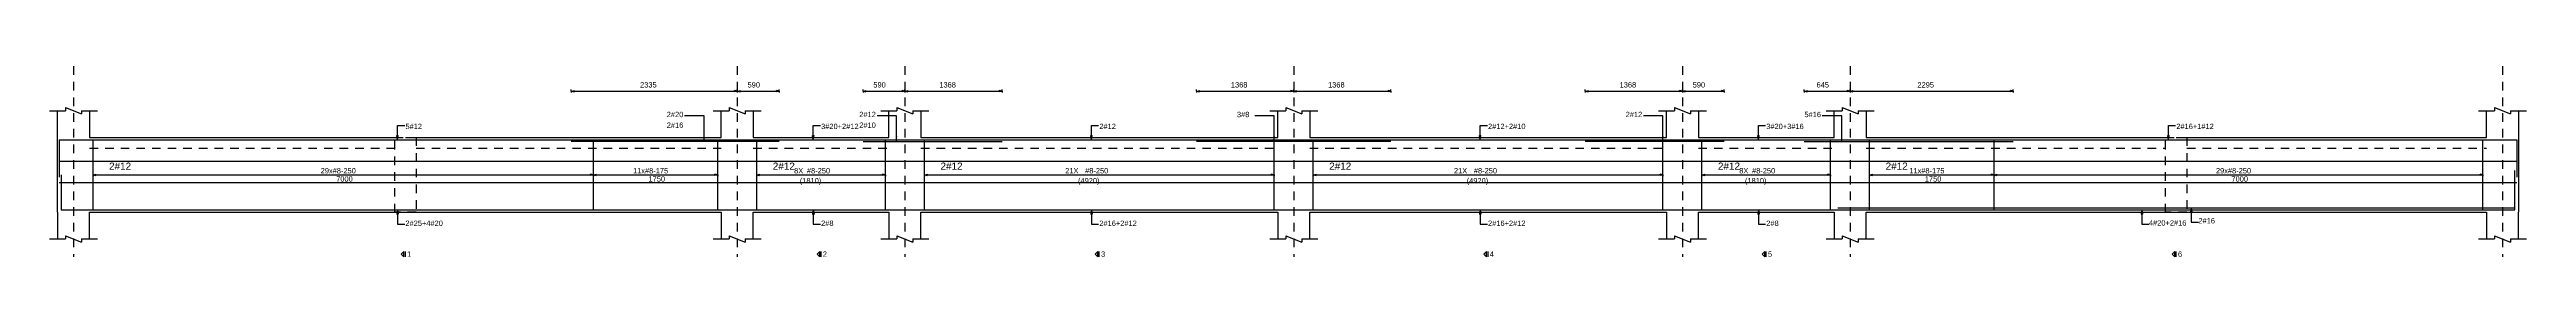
# Model space of a CAD drawing. Extents: x 0 to 98, y 3 to 248.
# Drawn here: x 0.66 to 35.52, y 158.57 to 161.24 of the extents above; entities that cross this region are included whole.
import ezdxf

# ---------------------------------------------------------------- set-up
doc = ezdxf.new("R2010")
doc.units = 0
doc.linetypes.add('ACAD_ISO02W100', pattern=[15, 12, -3])
for name, color, linetype in [('Axisline', 1, 'CONTINUOUS'), ('Beam_bottombarlabeling', 2, 'CONTINUOUS'), ('Beam_topbarsLabeling', 2, 'CONTINUOUS'), ('dim_all', 7, 'CONTINUOUS'), ('Extra_Topsteel_Labeling', 2, 'CONTINUOUS'), ('Extrabars', 7, 'CONTINUOUS'), ('Longsection', 2, 'CONTINUOUS'), ('main_botbars', 4, 'CONTINUOUS'), ('SecondaryBeam', 2, 'CONTINUOUS'), ('SectionLine', 4, 'CONTINUOUS'), ('Sidefacebar', 140, 'CONTINUOUS'), ('Slabline', 253, 'CONTINUOUS'), ('Stirrup_bar', 1, 'CONTINUOUS'), ('Stirrup_Dia_Spacing', 2, 'CONTINUOUS'), ('Stirrup_Length', 7, 'CONTINUOUS'), ('Stirrup_Numbers', 2, 'CONTINUOUS')]:
    doc.layers.add(name, color=color, linetype=linetype)
doc.styles.add('STRUDS_Arial', font='ARIAL.TTF', dxfattribs={"height": 0.04})

msp = doc.modelspace()

# ---------------------------------------------------------------- linework, layer by layer
at = {"layer": 'Axisline', "linetype": 'ACAD_ISO02W100', "ltscale": 0.01}
for p, q in [((1, 161.243), (1, 158.568)), ((10.34, 161.243), (10.34, 158.568)), ((12.7, 161.243), (12.7, 158.568)), ((18.17, 161.243), (18.17, 158.568)), ((23.64, 161.243), (23.64, 158.568)), ((26, 161.243), (26, 158.568)), ((35.18, 161.243), (35.18, 158.568))]:
    msp.add_line(p, q, dxfattribs=at)
at = {"layer": 'Beam_bottombarlabeling'}
for p, q in [((5.56, 159.226), (5.55, 159.166)), ((5.55, 159.166), (5.57, 159.166)), ((5.56, 159.226), (5.56, 159.026)), ((5.56, 159.226), (5.57, 159.166)), ((5.56, 159.026), (5.66, 159.026)), ((11.41, 159.226), (11.4, 159.166)), ((11.4, 159.166), (11.42, 159.166)), ((11.41, 159.226), (11.41, 159.026)), ((11.41, 159.226), (11.42, 159.166)), ((11.41, 159.026), (11.51, 159.026)), ((15.325, 159.226), (15.315, 159.166)), ((15.315, 159.166), (15.335, 159.166)), ((15.325, 159.226), (15.325, 159.026)), ((15.325, 159.226), (15.335, 159.166)), ((15.325, 159.026), (15.425, 159.026)), ((20.795, 159.226), (20.785, 159.166)), ((20.785, 159.166), (20.805, 159.166)), ((20.795, 159.226), (20.795, 159.026)), ((20.795, 159.226), (20.805, 159.166)), ((20.795, 159.026), (20.895, 159.026)), ((24.71, 159.226), (24.7, 159.166)), ((24.7, 159.166), (24.72, 159.166)), ((24.71, 159.226), (24.71, 159.026)), ((24.71, 159.226), (24.72, 159.166)), ((24.71, 159.026), (24.81, 159.026)), ((30.105, 159.226), (30.095, 159.166)), ((30.095, 159.166), (30.115, 159.166)), ((30.105, 159.226), (30.105, 159.026)), ((30.105, 159.226), (30.115, 159.166)), ((30.105, 159.026), (30.205, 159.026)), ((30.8005, 159.256), (30.7905, 159.196)), ((30.7905, 159.196), (30.8105, 159.196)), ((30.8005, 159.256), (30.8005, 159.056)), ((30.8005, 159.256), (30.8105, 159.196)), ((30.8005, 159.056), (30.9005, 159.056))]:
    msp.add_line(p, q, dxfattribs=at)
for points in [[(5.56, 159.226), (5.55, 159.166), (5.56, 159.226), (5.57, 159.166)], [(11.41, 159.226), (11.4, 159.166), (11.41, 159.226), (11.42, 159.166)], [(15.325, 159.226), (15.315, 159.166), (15.325, 159.226), (15.335, 159.166)], [(20.795, 159.226), (20.785, 159.166), (20.795, 159.226), (20.805, 159.166)], [(24.71, 159.226), (24.7, 159.166), (24.71, 159.226), (24.72, 159.166)], [(30.105, 159.226), (30.095, 159.166), (30.105, 159.226), (30.115, 159.166)], [(30.8005, 159.256), (30.7905, 159.196), (30.8005, 159.256), (30.8105, 159.196)]]:
    msp.add_solid(points, dxfattribs=at)
at = {"layer": 'Beam_topbarsLabeling'}
for p, q in [((5.56, 160.21), (5.56, 160.41)), ((5.56, 160.41), (5.66, 160.41)), ((11.41, 160.21), (11.41, 160.41)), ((11.41, 160.41), (11.51, 160.41)), ((15.325, 160.21), (15.325, 160.41)), ((15.325, 160.41), (15.425, 160.41)), ((20.795, 160.21), (20.795, 160.41)), ((20.795, 160.41), (20.895, 160.41)), ((24.71, 160.21), (24.71, 160.41)), ((24.71, 160.41), (24.81, 160.41)), ((30.48, 160.21), (30.48, 160.41)), ((30.48, 160.41), (30.58, 160.41)), ((5.56, 160.21), (5.55, 160.27)), ((5.55, 160.27), (5.57, 160.27)), ((5.56, 160.21), (5.57, 160.27)), ((5.56, 160.27), (5.565, 160.27)), ((11.41, 160.21), (11.4, 160.27)), ((11.4, 160.27), (11.42, 160.27)), ((11.41, 160.21), (11.42, 160.27)), ((11.41, 160.27), (11.415, 160.27)), ((15.325, 160.21), (15.315, 160.27)), ((15.315, 160.27), (15.335, 160.27)), ((15.325, 160.21), (15.335, 160.27)), ((15.325, 160.27), (15.33, 160.27)), ((20.795, 160.21), (20.785, 160.27)), ((20.785, 160.27), (20.805, 160.27)), ((20.795, 160.21), (20.805, 160.27)), ((20.795, 160.27), (20.8, 160.27)), ((24.71, 160.21), (24.7, 160.27)), ((24.7, 160.27), (24.72, 160.27)), ((24.71, 160.21), (24.72, 160.27)), ((24.71, 160.27), (24.715, 160.27)), ((30.48, 160.21), (30.47, 160.27)), ((30.47, 160.27), (30.49, 160.27)), ((30.48, 160.21), (30.49, 160.27)), ((30.48, 160.27), (30.485, 160.27))]:
    msp.add_line(p, q, dxfattribs=at)
for points in [[(5.56, 160.21), (5.55, 160.27), (5.56, 160.21), (5.57, 160.27)], [(11.41, 160.21), (11.4, 160.27), (11.41, 160.21), (11.42, 160.27)], [(15.325, 160.21), (15.315, 160.27), (15.325, 160.21), (15.335, 160.27)], [(20.795, 160.21), (20.785, 160.27), (20.795, 160.21), (20.805, 160.27)], [(24.71, 160.21), (24.7, 160.27), (24.71, 160.21), (24.72, 160.27)], [(30.48, 160.21), (30.47, 160.27), (30.48, 160.21), (30.49, 160.27)]]:
    msp.add_solid(points, dxfattribs=at)
at = {"layer": 'dim_all'}
for p, q in [((8.005, 160.893), (8.005, 160.913)), ((8.005, 160.893), (8.005, 160.913)), ((8.005, 160.893), (8.005, 160.905)), ((8.005, 160.893), (8.005, 160.905)), ((8.005, 160.893), (8.005, 160.905)), ((8.005, 160.893), (8.005, 160.905)), ((8.005, 160.893), (8.045, 160.903)), ((8.005, 160.893), (8.045, 160.903)), ((8.005, 160.893), (8.005, 160.873)), ((8.005, 160.893), (8.045, 160.883)), ((8.005, 160.893), (8.005, 160.88)), ((8.005, 160.893), (8.005, 160.88)), ((8.005, 160.893), (10.93, 160.893)), ((8.005, 160.893), (8.005, 160.873)), ((8.005, 160.893), (8.045, 160.883)), ((8.005, 160.893), (8.005, 160.88)), ((8.005, 160.893), (8.005, 160.88)), ((8.005, 160.893), (10.93, 160.893)), ((8.045, 160.883), (8.045, 160.903)), ((8.045, 160.883), (8.045, 160.903)), ((10.34, 160.893), (10.3, 160.903)), ((10.3, 160.883), (10.3, 160.903)), ((10.34, 160.893), (10.3, 160.903)), ((10.3, 160.883), (10.3, 160.903)), ((10.34, 160.893), (10.3, 160.903)), ((10.3, 160.883), (10.3, 160.903)), ((10.34, 160.893), (10.3, 160.903)), ((10.3, 160.883), (10.3, 160.903)), ((10.34, 160.893), (10.3, 160.883)), ((10.34, 160.893), (10.3, 160.883)), ((10.34, 160.893), (10.3, 160.883)), ((10.34, 160.893), (10.3, 160.883)), ((10.34, 160.893), (10.34, 160.913)), ((10.34, 160.893), (10.34, 160.913)), ((10.34, 160.893), (10.34, 160.913)), ((10.34, 160.893), (10.34, 160.913)), ((10.34, 160.893), (10.34, 160.913)), ((10.34, 160.893), (10.34, 160.913)), ((10.34, 160.893), (10.34, 160.913)), ((10.34, 160.893), (10.34, 160.913)), ((10.34, 160.893), (10.34, 160.905)), ((10.34, 160.893), (10.34, 160.905)), ((10.34, 160.893), (10.34, 160.905)), ((10.34, 160.893), (10.34, 160.905)), ((10.34, 160.893), (10.34, 160.905)), ((10.34, 160.893), (10.34, 160.905)), ((10.34, 160.893), (10.34, 160.905)), ((10.34, 160.893), (10.34, 160.905)), ((10.34, 160.893), (10.38, 160.903)), ((10.34, 160.893), (10.38, 160.903)), ((10.34, 160.893), (10.38, 160.903)), ((10.34, 160.893), (10.38, 160.903)), ((10.34, 160.893), (10.34, 160.873)), ((10.34, 160.893), (10.38, 160.883)), ((10.34, 160.893), (10.34, 160.873)), ((10.34, 160.893), (10.34, 160.88)), ((10.34, 160.893), (10.34, 160.88)), ((10.34, 160.893), (10.34, 160.88)), ((10.34, 160.893), (10.34, 160.88)), ((10.34, 160.893), (10.34, 160.893)), ((10.34, 160.893), (10.34, 160.873)), ((10.34, 160.893), (10.38, 160.883)), ((10.34, 160.893), (10.34, 160.873)), ((10.34, 160.893), (10.34, 160.873)), ((10.34, 160.893), (10.38, 160.883)), ((10.34, 160.893), (10.34, 160.873)), ((10.34, 160.893), (10.34, 160.88)), ((10.34, 160.893), (10.34, 160.88)), ((10.34, 160.893), (10.34, 160.88)), ((10.34, 160.893), (10.34, 160.88)), ((10.34, 160.893), (10.34, 160.893)), ((10.34, 160.893), (10.34, 160.873)), ((10.34, 160.893), (10.38, 160.883)), ((10.34, 160.893), (10.34, 160.873)), ((10.38, 160.883), (10.38, 160.903)), ((10.38, 160.883), (10.38, 160.903)), ((10.38, 160.883), (10.38, 160.903)), ((10.38, 160.883), (10.38, 160.903)), ((10.93, 160.893), (10.89, 160.903)), ((10.89, 160.883), (10.89, 160.903)), ((10.93, 160.893), (10.89, 160.903)), ((10.89, 160.883), (10.89, 160.903)), ((10.93, 160.893), (10.89, 160.883)), ((10.93, 160.893), (10.89, 160.883)), ((10.93, 160.893), (10.93, 160.913)), ((10.93, 160.893), (10.93, 160.913)), ((10.93, 160.893), (10.93, 160.905)), ((10.93, 160.893), (10.93, 160.905)), ((10.93, 160.893), (10.93, 160.905)), ((10.93, 160.893), (10.93, 160.905)), ((10.93, 160.893), (10.93, 160.873)), ((10.93, 160.893), (10.93, 160.88)), ((10.93, 160.893), (10.93, 160.88)), ((10.93, 160.893), (10.93, 160.873)), ((10.93, 160.893), (10.93, 160.88)), ((10.93, 160.893), (10.93, 160.88)), ((12.11, 160.893), (12.11, 160.913)), ((12.11, 160.893), (12.11, 160.913)), ((12.11, 160.893), (12.11, 160.905)), ((12.11, 160.893), (12.11, 160.905)), ((12.11, 160.893), (12.11, 160.905)), ((12.11, 160.893), (12.11, 160.905)), ((12.11, 160.893), (12.15, 160.903)), ((12.11, 160.893), (12.15, 160.903)), ((12.11, 160.893), (12.11, 160.873)), ((12.11, 160.893), (12.15, 160.883)), ((12.11, 160.893), (12.11, 160.88)), ((12.11, 160.893), (12.11, 160.88)), ((12.11, 160.893), (14.0675, 160.893)), ((12.11, 160.893), (12.11, 160.873)), ((12.11, 160.893), (12.15, 160.883)), ((12.11, 160.893), (12.11, 160.88)), ((12.11, 160.893), (12.11, 160.88)), ((12.11, 160.893), (14.0675, 160.893)), ((12.15, 160.883), (12.15, 160.903)), ((12.15, 160.883), (12.15, 160.903)), ((12.7, 160.893), (12.66, 160.903)), ((12.66, 160.883), (12.66, 160.903)), ((12.7, 160.893), (12.66, 160.903)), ((12.66, 160.883), (12.66, 160.903)), ((12.7, 160.893), (12.66, 160.903)), ((12.66, 160.883), (12.66, 160.903)), ((12.7, 160.893), (12.66, 160.903)), ((12.66, 160.883), (12.66, 160.903)), ((12.7, 160.893), (12.66, 160.883)), ((12.7, 160.893), (12.66, 160.883)), ((12.7, 160.893), (12.66, 160.883)), ((12.7, 160.893), (12.66, 160.883)), ((12.7, 160.893), (12.7, 160.913)), ((12.7, 160.893), (12.7, 160.913)), ((12.7, 160.893), (12.7, 160.913)), ((12.7, 160.893), (12.7, 160.913)), ((12.7, 160.893), (12.7, 160.913)), ((12.7, 160.893), (12.7, 160.913)), ((12.7, 160.893), (12.7, 160.913)), ((12.7, 160.893), (12.7, 160.913)), ((12.7, 160.893), (12.7, 160.905)), ((12.7, 160.893), (12.7, 160.905)), ((12.7, 160.893), (12.7, 160.905)), ((12.7, 160.893), (12.7, 160.905)), ((12.7, 160.893), (12.7, 160.905)), ((12.7, 160.893), (12.7, 160.905)), ((12.7, 160.893), (12.7, 160.905)), ((12.7, 160.893), (12.7, 160.905)), ((12.7, 160.893), (12.74, 160.903)), ((12.7, 160.893), (12.74, 160.903)), ((12.7, 160.893), (12.74, 160.903)), ((12.7, 160.893), (12.74, 160.903)), ((12.7, 160.893), (12.7, 160.873)), ((12.7, 160.893), (12.74, 160.883)), ((12.7, 160.893), (12.7, 160.873)), ((12.7, 160.893), (12.7, 160.88)), ((12.7, 160.893), (12.7, 160.88)), ((12.7, 160.893), (12.7, 160.88)), ((12.7, 160.893), (12.7, 160.88)), ((12.7, 160.893), (12.7, 160.893)), ((12.7, 160.893), (12.7, 160.873)), ((12.7, 160.893), (12.74, 160.883)), ((12.7, 160.893), (12.7, 160.873)), ((12.7, 160.893), (12.7, 160.873)), ((12.7, 160.893), (12.74, 160.883)), ((12.7, 160.893), (12.7, 160.873)), ((12.7, 160.893), (12.7, 160.88)), ((12.7, 160.893), (12.7, 160.88)), ((12.7, 160.893), (12.7, 160.88)), ((12.7, 160.893), (12.7, 160.88)), ((12.7, 160.893), (12.7, 160.893)), ((12.7, 160.893), (12.7, 160.873)), ((12.7, 160.893), (12.74, 160.883)), ((12.7, 160.893), (12.7, 160.873)), ((12.74, 160.883), (12.74, 160.903)), ((12.74, 160.883), (12.74, 160.903)), ((12.74, 160.883), (12.74, 160.903)), ((12.74, 160.883), (12.74, 160.903)), ((14.0675, 160.893), (14.0275, 160.903)), ((14.0275, 160.883), (14.0275, 160.903)), ((14.0675, 160.893), (14.0275, 160.903)), ((14.0275, 160.883), (14.0275, 160.903)), ((14.0675, 160.893), (14.0275, 160.883)), ((14.0675, 160.893), (14.0275, 160.883)), ((14.0675, 160.893), (14.0675, 160.913)), ((14.0675, 160.893), (14.0675, 160.913)), ((14.0675, 160.893), (14.0675, 160.905)), ((14.0675, 160.893), (14.0675, 160.905)), ((14.0675, 160.893), (14.0675, 160.905)), ((14.0675, 160.893), (14.0675, 160.905)), ((14.0675, 160.893), (14.0675, 160.873)), ((14.0675, 160.893), (14.0675, 160.88)), ((14.0675, 160.893), (14.0675, 160.88)), ((14.0675, 160.893), (14.0675, 160.873)), ((14.0675, 160.893), (14.0675, 160.88)), ((14.0675, 160.893), (14.0675, 160.88)), ((16.8025, 160.893), (16.8025, 160.913)), ((16.8025, 160.893), (16.8025, 160.905)), ((16.8025, 160.893), (16.8025, 160.905)), ((16.8025, 160.893), (16.8425, 160.903)), ((16.8025, 160.893), (16.8025, 160.873)), ((16.8025, 160.893), (16.8425, 160.883)), ((16.8025, 160.893), (16.8025, 160.88)), ((16.8025, 160.893), (16.8025, 160.88)), ((16.8025, 160.893), (19.5375, 160.893)), ((16.8425, 160.883), (16.8425, 160.903)), ((18.17, 160.893), (18.13, 160.903)), ((18.13, 160.883), (18.13, 160.903)), ((18.17, 160.893), (18.13, 160.903)), ((18.13, 160.883), (18.13, 160.903)), ((18.17, 160.893), (18.13, 160.883)), ((18.17, 160.893), (18.13, 160.883)), ((18.17, 160.893), (18.17, 160.913)), ((18.17, 160.893), (18.17, 160.913)), ((18.17, 160.893), (18.17, 160.913)), ((18.17, 160.893), (18.17, 160.913)), ((18.17, 160.893), (18.17, 160.905)), ((18.17, 160.893), (18.17, 160.905)), ((18.17, 160.893), (18.17, 160.905)), ((18.17, 160.893), (18.17, 160.905)), ((18.17, 160.893), (18.21, 160.903)), ((18.17, 160.893), (18.21, 160.903)), ((18.17, 160.893), (18.17, 160.873)), ((18.17, 160.893), (18.21, 160.883)), ((18.17, 160.893), (18.17, 160.873)), ((18.17, 160.893), (18.17, 160.88)), ((18.17, 160.893), (18.17, 160.88)), ((18.17, 160.893), (18.17, 160.88)), ((18.17, 160.893), (18.17, 160.88)), ((18.17, 160.893), (18.17, 160.893)), ((18.17, 160.893), (18.17, 160.873)), ((18.17, 160.893), (18.21, 160.883)), ((18.17, 160.893), (18.17, 160.873)), ((18.21, 160.883), (18.21, 160.903)), ((18.21, 160.883), (18.21, 160.903)), ((19.5375, 160.893), (19.4975, 160.903)), ((19.4975, 160.883), (19.4975, 160.903)), ((19.5375, 160.893), (19.4975, 160.883)), ((19.5375, 160.893), (19.5375, 160.913)), ((19.5375, 160.893), (19.5375, 160.905)), ((19.5375, 160.893), (19.5375, 160.905)), ((19.5375, 160.893), (19.5375, 160.873)), ((19.5375, 160.893), (19.5375, 160.88)), ((19.5375, 160.893), (19.5375, 160.88)), ((22.2725, 160.893), (22.2725, 160.913)), ((22.2725, 160.893), (22.2725, 160.905)), ((22.2725, 160.893), (22.2725, 160.905)), ((22.2725, 160.893), (22.3125, 160.903)), ((22.2725, 160.893), (22.2725, 160.873)), ((22.2725, 160.893), (22.3125, 160.883)), ((22.2725, 160.893), (22.2725, 160.88)), ((22.2725, 160.893), (22.2725, 160.88)), ((22.2725, 160.893), (24.23, 160.893)), ((22.3125, 160.883), (22.3125, 160.903)), ((23.64, 160.893), (23.6, 160.903)), ((23.6, 160.883), (23.6, 160.903)), ((23.64, 160.893), (23.6, 160.903)), ((23.6, 160.883), (23.6, 160.903)), ((23.64, 160.893), (23.6, 160.883)), ((23.64, 160.893), (23.6, 160.883)), ((23.64, 160.893), (23.64, 160.913)), ((23.64, 160.893), (23.64, 160.913)), ((23.64, 160.893), (23.64, 160.913)), ((23.64, 160.893), (23.64, 160.913)), ((23.64, 160.893), (23.64, 160.905)), ((23.64, 160.893), (23.64, 160.905)), ((23.64, 160.893), (23.64, 160.905)), ((23.64, 160.893), (23.64, 160.905)), ((23.64, 160.893), (23.68, 160.903)), ((23.64, 160.893), (23.68, 160.903)), ((23.64, 160.893), (23.64, 160.873)), ((23.64, 160.893), (23.68, 160.883)), ((23.64, 160.893), (23.64, 160.873)), ((23.64, 160.893), (23.64, 160.88)), ((23.64, 160.893), (23.64, 160.88)), ((23.64, 160.893), (23.64, 160.88)), ((23.64, 160.893), (23.64, 160.88)), ((23.64, 160.893), (23.64, 160.893)), ((23.64, 160.893), (23.64, 160.873)), ((23.64, 160.893), (23.68, 160.883)), ((23.64, 160.893), (23.64, 160.873)), ((23.68, 160.883), (23.68, 160.903)), ((23.68, 160.883), (23.68, 160.903)), ((24.23, 160.893), (24.19, 160.903)), ((24.19, 160.883), (24.19, 160.903)), ((24.23, 160.893), (24.19, 160.883)), ((24.23, 160.893), (24.23, 160.913)), ((24.23, 160.893), (24.23, 160.905)), ((24.23, 160.893), (24.23, 160.905)), ((24.23, 160.893), (24.23, 160.873)), ((24.23, 160.893), (24.23, 160.88)), ((24.23, 160.893), (24.23, 160.88)), ((25.3553, 160.893), (25.3553, 160.913)), ((25.3553, 160.893), (25.3553, 160.905)), ((25.3553, 160.893), (25.3553, 160.905)), ((25.3553, 160.893), (25.3953, 160.903)), ((25.3553, 160.893), (25.3553, 160.873)), ((25.3553, 160.893), (25.3953, 160.883)), ((25.3553, 160.893), (25.3553, 160.88)), ((25.3553, 160.893), (25.3553, 160.88)), ((25.3553, 160.893), (28.295, 160.893)), ((25.3953, 160.883), (25.3953, 160.903)), ((26, 160.893), (25.96, 160.903)), ((25.96, 160.883), (25.96, 160.903)), ((26, 160.893), (25.96, 160.903)), ((25.96, 160.883), (25.96, 160.903)), ((26, 160.893), (25.96, 160.883)), ((26, 160.893), (25.96, 160.883)), ((26, 160.893), (26, 160.913)), ((26, 160.893), (26, 160.913)), ((26, 160.893), (26, 160.913)), ((26, 160.893), (26, 160.913)), ((26, 160.893), (26, 160.905)), ((26, 160.893), (26, 160.905)), ((26, 160.893), (26, 160.905)), ((26, 160.893), (26, 160.905)), ((26, 160.893), (26.04, 160.903)), ((26, 160.893), (26.04, 160.903)), ((26, 160.893), (26, 160.873)), ((26, 160.893), (26.04, 160.883)), ((26, 160.893), (26, 160.873)), ((26, 160.893), (26, 160.88)), ((26, 160.893), (26, 160.88)), ((26, 160.893), (26, 160.88)), ((26, 160.893), (26, 160.88)), ((26, 160.893), (26, 160.893)), ((26, 160.893), (26, 160.873)), ((26, 160.893), (26.04, 160.883)), ((26, 160.893), (26, 160.873)), ((26.04, 160.883), (26.04, 160.903)), ((26.04, 160.883), (26.04, 160.903)), ((28.295, 160.893), (28.255, 160.903)), ((28.255, 160.883), (28.255, 160.903)), ((28.295, 160.893), (28.255, 160.883)), ((28.295, 160.893), (28.295, 160.913)), ((28.295, 160.893), (28.295, 160.905)), ((28.295, 160.893), (28.295, 160.905)), ((28.295, 160.893), (28.295, 160.873)), ((28.295, 160.893), (28.295, 160.88)), ((28.295, 160.893), (28.295, 160.88))]:
    msp.add_line(p, q, dxfattribs=at)
for points in [[(8.005, 160.893), (8.045, 160.903), (8.005, 160.893), (8.045, 160.883)], [(8.005, 160.893), (8.045, 160.903), (8.005, 160.893), (8.045, 160.883)], [(10.34, 160.893), (10.3, 160.903), (10.34, 160.893), (10.3, 160.883)], [(10.34, 160.893), (10.3, 160.903), (10.34, 160.893), (10.3, 160.883)], [(10.34, 160.893), (10.3, 160.903), (10.34, 160.893), (10.3, 160.883)], [(10.34, 160.893), (10.3, 160.903), (10.34, 160.893), (10.3, 160.883)], [(10.34, 160.893), (10.38, 160.903), (10.34, 160.893), (10.38, 160.883)], [(10.34, 160.893), (10.38, 160.903), (10.34, 160.893), (10.38, 160.883)], [(10.34, 160.893), (10.38, 160.903), (10.34, 160.893), (10.38, 160.883)], [(10.34, 160.893), (10.38, 160.903), (10.34, 160.893), (10.38, 160.883)], [(10.93, 160.893), (10.89, 160.903), (10.93, 160.893), (10.89, 160.883)], [(10.93, 160.893), (10.89, 160.903), (10.93, 160.893), (10.89, 160.883)], [(12.11, 160.893), (12.15, 160.903), (12.11, 160.893), (12.15, 160.883)], [(12.11, 160.893), (12.15, 160.903), (12.11, 160.893), (12.15, 160.883)], [(12.7, 160.893), (12.66, 160.903), (12.7, 160.893), (12.66, 160.883)], [(12.7, 160.893), (12.66, 160.903), (12.7, 160.893), (12.66, 160.883)], [(12.7, 160.893), (12.66, 160.903), (12.7, 160.893), (12.66, 160.883)], [(12.7, 160.893), (12.66, 160.903), (12.7, 160.893), (12.66, 160.883)], [(12.7, 160.893), (12.74, 160.903), (12.7, 160.893), (12.74, 160.883)], [(12.7, 160.893), (12.74, 160.903), (12.7, 160.893), (12.74, 160.883)], [(12.7, 160.893), (12.74, 160.903), (12.7, 160.893), (12.74, 160.883)], [(12.7, 160.893), (12.74, 160.903), (12.7, 160.893), (12.74, 160.883)], [(14.0675, 160.893), (14.0275, 160.903), (14.0675, 160.893), (14.0275, 160.883)], [(14.0675, 160.893), (14.0275, 160.903), (14.0675, 160.893), (14.0275, 160.883)], [(16.8025, 160.893), (16.8425, 160.903), (16.8025, 160.893), (16.8425, 160.883)], [(18.17, 160.893), (18.13, 160.903), (18.17, 160.893), (18.13, 160.883)], [(18.17, 160.893), (18.13, 160.903), (18.17, 160.893), (18.13, 160.883)], [(18.17, 160.893), (18.21, 160.903), (18.17, 160.893), (18.21, 160.883)], [(18.17, 160.893), (18.21, 160.903), (18.17, 160.893), (18.21, 160.883)], [(19.5375, 160.893), (19.4975, 160.903), (19.5375, 160.893), (19.4975, 160.883)], [(22.2725, 160.893), (22.3125, 160.903), (22.2725, 160.893), (22.3125, 160.883)], [(23.64, 160.893), (23.6, 160.903), (23.64, 160.893), (23.6, 160.883)], [(23.64, 160.893), (23.6, 160.903), (23.64, 160.893), (23.6, 160.883)], [(23.64, 160.893), (23.68, 160.903), (23.64, 160.893), (23.68, 160.883)], [(23.64, 160.893), (23.68, 160.903), (23.64, 160.893), (23.68, 160.883)], [(24.23, 160.893), (24.19, 160.903), (24.23, 160.893), (24.19, 160.883)], [(25.3553, 160.893), (25.3953, 160.903), (25.3553, 160.893), (25.3953, 160.883)], [(26, 160.893), (25.96, 160.903), (26, 160.893), (25.96, 160.883)], [(26, 160.893), (25.96, 160.903), (26, 160.893), (25.96, 160.883)], [(26, 160.893), (26.04, 160.903), (26, 160.893), (26.04, 160.883)], [(26, 160.893), (26.04, 160.903), (26, 160.893), (26.04, 160.883)], [(28.295, 160.893), (28.255, 160.903), (28.295, 160.893), (28.255, 160.883)]]:
    msp.add_solid(points, dxfattribs=at)
at = {"layer": 'Extra_Topsteel_Labeling'}
for p, q in [((9.873, 160.547), (9.598, 160.547)), ((9.873, 160.197), (9.873, 160.547)), ((12.582, 160.547), (12.307, 160.547)), ((12.582, 160.197), (12.582, 160.547)), ((17.8965, 160.547), (17.6215, 160.547)), ((17.8965, 160.197), (17.8965, 160.547)), ((23.3665, 160.547), (23.0915, 160.547)), ((23.3665, 160.197), (23.3665, 160.547)), ((25.882, 160.547), (25.607, 160.547)), ((25.882, 160.197), (25.882, 160.547))]:
    msp.add_line(p, q, dxfattribs=at)
for points in [[(9.873, 160.197), (9.863, 160.257), (9.873, 160.197), (9.883, 160.257)], [(12.582, 160.197), (12.572, 160.257), (12.582, 160.197), (12.592, 160.257)], [(17.8965, 160.197), (17.8865, 160.257), (17.8965, 160.197), (17.9065, 160.257)], [(23.3665, 160.197), (23.3565, 160.257), (23.3665, 160.197), (23.3765, 160.257)], [(25.882, 160.197), (25.872, 160.257), (25.882, 160.197), (25.892, 160.257)]]:
    msp.add_solid(points, dxfattribs=at)
at = {"layer": 'Extrabars'}
for p, q in [((10.93, 160.187), (8.005, 160.187)), ((10.93, 160.187), (8.005, 160.187)), ((14.0675, 160.183), (12.11, 160.183)), ((14.0675, 160.183), (12.11, 160.183)), ((19.5375, 160.187), (16.8025, 160.187)), ((24.23, 160.187), (22.2725, 160.187)), ((28.295, 160.183), (25.3553, 160.183))]:
    msp.add_line(p, q, dxfattribs=at)
at = {"layer": 'Longsection'}
for p, q in [((0.6625, 160.618), (0.775, 160.618)), ((0.6625, 160.618), (0.8875, 160.618)), ((0.775, 160.243), (0.775, 160.618)), ((0.8875, 160.663), (0.8875, 160.618)), ((0.8875, 160.663), (1.1125, 160.573)), ((1.1125, 160.618), (1.1125, 160.573)), ((1.1125, 160.618), (1.3375, 160.618)), ((1.225, 160.618), (1.225, 160.243)), ((10.0025, 160.618), (10.115, 160.618)), ((10.0025, 160.618), (10.2275, 160.618)), ((10.115, 160.243), (10.115, 160.618)), ((10.2275, 160.663), (10.2275, 160.618)), ((10.2275, 160.663), (10.4525, 160.573)), ((10.4525, 160.618), (10.4525, 160.573)), ((10.4525, 160.618), (10.6775, 160.618)), ((10.565, 160.618), (10.565, 160.243)), ((12.3625, 160.618), (12.475, 160.618)), ((12.3625, 160.618), (12.5875, 160.618)), ((12.475, 160.243), (12.475, 160.618)), ((12.5875, 160.663), (12.5875, 160.618)), ((12.5875, 160.663), (12.8125, 160.573)), ((12.8125, 160.618), (12.8125, 160.573)), ((12.8125, 160.618), (13.0375, 160.618)), ((12.925, 160.618), (12.925, 160.243)), ((17.8325, 160.618), (17.945, 160.618)), ((17.8325, 160.618), (18.0575, 160.618)), ((17.945, 160.243), (17.945, 160.618)), ((18.0575, 160.663), (18.0575, 160.618)), ((18.0575, 160.663), (18.2825, 160.573)), ((18.2825, 160.618), (18.2825, 160.573)), ((18.2825, 160.618), (18.5075, 160.618)), ((18.395, 160.618), (18.395, 160.243)), ((23.3025, 160.618), (23.415, 160.618)), ((23.3025, 160.618), (23.5275, 160.618)), ((23.415, 160.243), (23.415, 160.618)), ((23.5275, 160.663), (23.5275, 160.618)), ((23.5275, 160.663), (23.7525, 160.573)), ((23.7525, 160.618), (23.7525, 160.573)), ((23.7525, 160.618), (23.9775, 160.618)), ((23.865, 160.618), (23.865, 160.243)), ((25.6625, 160.618), (25.775, 160.618)), ((25.6625, 160.618), (25.8875, 160.618)), ((25.775, 160.243), (25.775, 160.618)), ((25.8875, 160.663), (25.8875, 160.618)), ((25.8875, 160.663), (26.1125, 160.573)), ((26.1125, 160.618), (26.1125, 160.573)), ((26.1125, 160.618), (26.3375, 160.618)), ((26.225, 160.618), (26.225, 160.243)), ((34.8425, 160.618), (34.955, 160.618)), ((34.8425, 160.618), (35.0675, 160.618)), ((34.955, 160.243), (34.955, 160.618)), ((35.0675, 160.663), (35.0675, 160.618)), ((35.0675, 160.663), (35.2925, 160.573)), ((35.2925, 160.618), (35.2925, 160.573)), ((35.2925, 160.618), (35.5175, 160.618)), ((35.405, 160.618), (35.405, 160.243)), ((0.775, 159.193), (0.775, 160.243)), ((1, 160.243), (1, 160.243)), ((1.225, 160.243), (5.52, 160.243)), ((5.67, 160.243), (10.115, 160.243)), ((10.565, 160.243), (12.475, 160.243)), ((12.925, 160.243), (17.945, 160.243)), ((18.395, 160.243), (23.415, 160.243)), ((23.865, 160.243), (25.775, 160.243)), ((26.225, 160.243), (30.44, 160.243)), ((30.59, 160.243), (34.955, 160.243)), ((35.405, 160.243), (35.405, 159.193)), ((0.775, 159.193), (0.775, 158.818)), ((1.225, 158.818), (1.225, 159.193)), ((1.225, 159.193), (5.52, 159.193)), ((5.52, 159.193), (10.115, 159.193)), ((10.115, 159.193), (10.115, 158.818)), ((10.565, 158.818), (10.565, 159.193)), ((10.565, 159.193), (12.475, 159.193)), ((12.475, 159.193), (12.475, 158.818)), ((12.925, 158.818), (12.925, 159.193)), ((12.925, 159.193), (17.945, 159.193)), ((17.945, 159.193), (17.945, 158.818)), ((18.395, 158.818), (18.395, 159.193)), ((18.395, 159.193), (23.415, 159.193)), ((23.415, 159.193), (23.415, 158.818)), ((23.865, 158.818), (23.865, 159.193)), ((23.865, 159.193), (25.775, 159.193)), ((25.775, 159.193), (25.775, 158.818)), ((26.225, 158.818), (26.225, 159.193)), ((26.225, 159.193), (30.44, 159.193)), ((30.44, 159.193), (34.955, 159.193)), ((34.955, 159.193), (34.955, 158.818)), ((35.405, 158.818), (35.405, 159.193)), ((0.6625, 158.818), (0.775, 158.818)), ((0.6625, 158.818), (0.8875, 158.818)), ((0.8875, 158.863), (0.8875, 158.818)), ((0.8875, 158.863), (1.1125, 158.773)), ((1.1125, 158.818), (1.1125, 158.773)), ((1.1125, 158.818), (1.3375, 158.818)), ((10.0025, 158.818), (10.115, 158.818)), ((10.0025, 158.818), (10.2275, 158.818)), ((10.2275, 158.863), (10.2275, 158.818)), ((10.2275, 158.863), (10.4525, 158.773)), ((10.4525, 158.818), (10.4525, 158.773)), ((10.4525, 158.818), (10.6775, 158.818)), ((12.3625, 158.818), (12.475, 158.818)), ((12.3625, 158.818), (12.5875, 158.818)), ((12.5875, 158.863), (12.5875, 158.818)), ((12.5875, 158.863), (12.8125, 158.773)), ((12.8125, 158.818), (12.8125, 158.773)), ((12.8125, 158.818), (13.0375, 158.818)), ((17.8325, 158.818), (17.945, 158.818)), ((17.8325, 158.818), (18.0575, 158.818)), ((18.0575, 158.863), (18.0575, 158.818)), ((18.0575, 158.863), (18.2825, 158.773)), ((18.2825, 158.818), (18.2825, 158.773)), ((18.2825, 158.818), (18.5075, 158.818)), ((23.3025, 158.818), (23.415, 158.818)), ((23.3025, 158.818), (23.5275, 158.818)), ((23.5275, 158.863), (23.5275, 158.818)), ((23.5275, 158.863), (23.7525, 158.773)), ((23.7525, 158.818), (23.7525, 158.773)), ((23.7525, 158.818), (23.9775, 158.818)), ((25.6625, 158.818), (25.775, 158.818)), ((25.6625, 158.818), (25.8875, 158.818)), ((25.8875, 158.863), (25.8875, 158.818)), ((25.8875, 158.863), (26.1125, 158.773)), ((26.1125, 158.818), (26.1125, 158.773)), ((26.1125, 158.818), (26.3375, 158.818)), ((34.8425, 158.818), (34.955, 158.818)), ((34.8425, 158.818), (35.0675, 158.818)), ((35.0675, 158.863), (35.0675, 158.818)), ((35.0675, 158.863), (35.2925, 158.773)), ((35.2925, 158.818), (35.2925, 158.773)), ((35.2925, 158.818), (35.5175, 158.818))]:
    msp.add_line(p, q, dxfattribs=at)
at = {"layer": 'main_botbars'}
for p, q in [((0.8, 160.21), (0.8, 159.685)), ((0.8, 160.21), (10.54, 160.21)), ((10.14, 160.21), (12.9, 160.21)), ((12.5, 160.21), (18.37, 160.21)), ((17.97, 160.21), (23.84, 160.21)), ((23.44, 160.21), (26.2, 160.21)), ((25.8, 160.21), (35.38, 160.21)), ((35.38, 160.21), (35.38, 159.685)), ((0.825, 159.718), (0.825, 159.226)), ((35.355, 159.256), (35.355, 159.781)), ((35.355, 159.226), (35.355, 159.751)), ((0.825, 159.226), (10.515, 159.226)), ((10.165, 159.226), (10.165, 159.226)), ((10.165, 159.226), (12.875, 159.226)), ((10.515, 159.226), (10.515, 159.226)), ((12.525, 159.226), (12.525, 159.226)), ((12.525, 159.226), (18.345, 159.226)), ((17.995, 159.226), (17.995, 159.226)), ((17.995, 159.226), (23.815, 159.226)), ((23.465, 159.226), (23.465, 159.226)), ((23.465, 159.226), (26.175, 159.226)), ((25.825, 159.256), (35.355, 159.256)), ((25.825, 159.226), (35.355, 159.226))]:
    msp.add_line(p, q, dxfattribs=at)
at = {"layer": 'SecondaryBeam', "linetype": 'ACAD_ISO02W100', "ltscale": 0.01}
for p, q in [((5.52, 160.243), (5.82, 160.243)), ((5.52, 159.193), (5.52, 160.243)), ((5.82, 160.243), (5.82, 159.193)), ((30.44, 160.243), (30.74, 160.243)), ((30.44, 159.193), (30.44, 160.243)), ((30.74, 160.243), (30.74, 159.193)), ((5.82, 159.193), (5.52, 159.193)), ((30.74, 159.193), (30.44, 159.193))]:
    msp.add_line(p, q, dxfattribs=at)
at = {"layer": 'SectionLine'}
for p, q in [((5.65, 158.643), (5.6125, 158.605)), ((5.65, 158.568), (5.6125, 158.605)), ((5.65, 158.568), (5.65, 158.643)), ((5.67, 158.568), (5.67, 158.643)), ((11.5, 158.643), (11.4625, 158.605)), ((11.5, 158.568), (11.4625, 158.605)), ((11.5, 158.568), (11.5, 158.643)), ((11.52, 158.568), (11.52, 158.643)), ((15.415, 158.643), (15.3775, 158.605)), ((15.415, 158.568), (15.3775, 158.605)), ((15.415, 158.568), (15.415, 158.643)), ((15.435, 158.568), (15.435, 158.643)), ((20.885, 158.643), (20.8475, 158.605)), ((20.885, 158.568), (20.8475, 158.605)), ((20.885, 158.568), (20.885, 158.643)), ((20.905, 158.568), (20.905, 158.643)), ((24.8, 158.643), (24.7625, 158.605)), ((24.8, 158.568), (24.7625, 158.605)), ((24.8, 158.568), (24.8, 158.643)), ((24.82, 158.568), (24.82, 158.643)), ((30.57, 158.643), (30.5325, 158.605)), ((30.57, 158.568), (30.5325, 158.605)), ((30.57, 158.568), (30.57, 158.643)), ((30.59, 158.568), (30.59, 158.643))]:
    msp.add_line(p, q, dxfattribs=at)
at = {"layer": 'Sidefacebar'}
for p, q in [((0.8, 159.91), (10.54, 159.91)), ((10.14, 159.91), (12.9, 159.91)), ((12.5, 159.91), (18.37, 159.91)), ((17.97, 159.91), (23.84, 159.91)), ((23.44, 159.91), (26.2, 159.91)), ((25.8, 159.91), (35.38, 159.91)), ((0.8, 159.61), (10.54, 159.61)), ((10.14, 159.61), (12.9, 159.61)), ((12.5, 159.61), (18.37, 159.61)), ((17.97, 159.61), (23.84, 159.61)), ((23.44, 159.61), (26.2, 159.61)), ((25.8, 159.61), (35.38, 159.61))]:
    msp.add_line(p, q, dxfattribs=at)
at = {"layer": 'Slabline', "linetype": 'ACAD_ISO02W100', "ltscale": 0.01}
for p, q in [((1.225, 160.093), (5.52, 160.093)), ((5.82, 160.093), (10.115, 160.093)), ((10.565, 160.093), (12.475, 160.093)), ((12.925, 160.093), (17.945, 160.093)), ((18.395, 160.093), (23.415, 160.093)), ((23.865, 160.093), (25.775, 160.093)), ((26.225, 160.093), (30.44, 160.093)), ((30.74, 160.093), (34.955, 160.093))]:
    msp.add_line(p, q, dxfattribs=at)
at = {"layer": 'Stirrup_bar'}
for p, q in [((1.275, 159.226), (1.275, 160.21)), ((8.315, 159.226), (8.315, 160.21)), ((10.065, 159.226), (10.065, 160.21)), ((10.615, 159.226), (10.615, 160.21)), ((12.425, 159.226), (12.425, 160.21)), ((12.975, 159.226), (12.975, 160.21)), ((17.895, 159.226), (17.895, 160.21)), ((18.445, 159.226), (18.445, 160.21)), ((23.365, 159.226), (23.365, 160.21)), ((23.915, 159.226), (23.915, 160.21)), ((25.725, 159.226), (25.725, 160.21)), ((26.275, 159.226), (26.275, 160.21)), ((28.025, 159.226), (28.025, 160.21)), ((34.905, 159.226), (34.905, 160.21))]:
    msp.add_line(p, q, dxfattribs=at)
at = {"layer": 'Stirrup_Length'}
for p, q in [((1.275, 159.718), (1.275, 159.738)), ((1.275, 159.718), (1.315, 159.728)), ((1.275, 159.718), (10.065, 159.718)), ((1.275, 159.718), (1.275, 159.698)), ((1.275, 159.718), (1.315, 159.708)), ((1.315, 159.708), (1.315, 159.728)), ((8.315, 159.718), (8.275, 159.728)), ((8.275, 159.708), (8.275, 159.728)), ((8.315, 159.718), (8.275, 159.708)), ((8.315, 159.718), (8.315, 159.738)), ((8.315, 159.718), (8.315, 159.738)), ((8.315, 159.718), (8.355, 159.728)), ((8.315, 159.718), (8.315, 159.698)), ((8.315, 159.718), (8.355, 159.708)), ((8.315, 159.718), (8.315, 159.698)), ((8.355, 159.708), (8.355, 159.728)), ((10.065, 159.718), (10.025, 159.728)), ((10.025, 159.708), (10.025, 159.728)), ((10.065, 159.718), (10.025, 159.708)), ((10.065, 159.718), (10.065, 159.738)), ((10.065, 159.718), (10.065, 159.698)), ((10.615, 159.718), (10.615, 159.738)), ((10.615, 159.718), (10.655, 159.728)), ((10.615, 159.718), (12.425, 159.718)), ((10.615, 159.718), (10.615, 159.698)), ((10.615, 159.718), (10.655, 159.708)), ((10.655, 159.708), (10.655, 159.728)), ((12.425, 159.718), (12.385, 159.728)), ((12.385, 159.708), (12.385, 159.728)), ((12.425, 159.718), (12.385, 159.708)), ((12.425, 159.718), (12.425, 159.738)), ((12.425, 159.718), (12.425, 159.698)), ((12.975, 159.718), (12.975, 159.738)), ((12.975, 159.718), (13.015, 159.728)), ((12.975, 159.718), (17.895, 159.718)), ((12.975, 159.718), (12.975, 159.698)), ((12.975, 159.718), (13.015, 159.708)), ((13.015, 159.708), (13.015, 159.728)), ((17.895, 159.718), (17.855, 159.728)), ((17.855, 159.708), (17.855, 159.728)), ((17.895, 159.718), (17.855, 159.708)), ((17.895, 159.718), (17.895, 159.738)), ((17.895, 159.718), (17.895, 159.698)), ((18.445, 159.718), (18.445, 159.738)), ((18.445, 159.718), (18.485, 159.728)), ((18.445, 159.718), (23.365, 159.718)), ((18.445, 159.718), (18.445, 159.698)), ((18.445, 159.718), (18.485, 159.708)), ((18.485, 159.708), (18.485, 159.728)), ((23.365, 159.718), (23.325, 159.728)), ((23.325, 159.708), (23.325, 159.728)), ((23.365, 159.718), (23.325, 159.708)), ((23.365, 159.718), (23.365, 159.738)), ((23.365, 159.718), (23.365, 159.698)), ((23.915, 159.718), (23.915, 159.738)), ((23.915, 159.718), (23.955, 159.728)), ((23.915, 159.718), (25.725, 159.718)), ((23.915, 159.718), (23.915, 159.698)), ((23.915, 159.718), (23.955, 159.708)), ((23.955, 159.708), (23.955, 159.728)), ((25.725, 159.718), (25.685, 159.728)), ((25.685, 159.708), (25.685, 159.728)), ((25.725, 159.718), (25.685, 159.708)), ((25.725, 159.718), (25.725, 159.738)), ((25.725, 159.718), (25.725, 159.698)), ((26.275, 159.718), (26.275, 159.738)), ((26.275, 159.718), (26.315, 159.728)), ((26.275, 159.718), (34.905, 159.718)), ((26.275, 159.718), (26.275, 159.698)), ((26.275, 159.718), (26.315, 159.708)), ((26.315, 159.708), (26.315, 159.728)), ((28.025, 159.718), (27.985, 159.728)), ((27.985, 159.708), (27.985, 159.728)), ((28.025, 159.718), (27.985, 159.708)), ((28.025, 159.718), (28.025, 159.738)), ((28.025, 159.718), (28.025, 159.738)), ((28.025, 159.718), (28.065, 159.728)), ((28.025, 159.718), (28.025, 159.698)), ((28.025, 159.718), (28.065, 159.708)), ((28.025, 159.718), (28.025, 159.698)), ((28.065, 159.708), (28.065, 159.728)), ((34.905, 159.718), (34.865, 159.728)), ((34.865, 159.708), (34.865, 159.728)), ((34.905, 159.718), (34.865, 159.708)), ((34.905, 159.718), (34.905, 159.738)), ((34.905, 159.718), (34.905, 159.698))]:
    msp.add_line(p, q, dxfattribs=at)
for points in [[(1.275, 159.718), (1.315, 159.728), (1.275, 159.718), (1.315, 159.708)], [(8.315, 159.718), (8.275, 159.728), (8.315, 159.718), (8.275, 159.708)], [(8.315, 159.718), (8.355, 159.728), (8.315, 159.718), (8.355, 159.708)], [(10.065, 159.718), (10.025, 159.728), (10.065, 159.718), (10.025, 159.708)], [(10.615, 159.718), (10.655, 159.728), (10.615, 159.718), (10.655, 159.708)], [(12.425, 159.718), (12.385, 159.728), (12.425, 159.718), (12.385, 159.708)], [(12.975, 159.718), (13.015, 159.728), (12.975, 159.718), (13.015, 159.708)], [(17.895, 159.718), (17.855, 159.728), (17.895, 159.718), (17.855, 159.708)], [(18.445, 159.718), (18.485, 159.728), (18.445, 159.718), (18.485, 159.708)], [(23.365, 159.718), (23.325, 159.728), (23.365, 159.718), (23.325, 159.708)], [(23.915, 159.718), (23.955, 159.728), (23.915, 159.718), (23.955, 159.708)], [(25.725, 159.718), (25.685, 159.728), (25.725, 159.718), (25.685, 159.708)], [(26.275, 159.718), (26.315, 159.728), (26.275, 159.718), (26.315, 159.708)], [(28.025, 159.718), (27.985, 159.728), (28.025, 159.718), (27.985, 159.708)], [(28.025, 159.718), (28.065, 159.728), (28.025, 159.718), (28.065, 159.708)], [(34.905, 159.718), (34.865, 159.728), (34.905, 159.718), (34.865, 159.708)]]:
    msp.add_solid(points, dxfattribs=at)

# ---------------------------------------------------------------- texts
at = {"layer": 'Beam_bottombarlabeling', "style": 'STRUDS_Arial'}
for s, p in [('2#25+4#20', (5.67, 159.001)), ('2#8', (11.52, 159.001)), ('2#16+2#12', (15.435, 159.001)), ('2#16+2#12', (20.905, 159.001)), ('2#8', (24.82, 159.001)), ('4#20+2#16', (30.205, 159.006)), ('2#16', (30.9005, 159.036))]:
    msp.add_text(s, height=0.075, dxfattribs=at).set_placement(p)
at = {"layer": 'Beam_topbarsLabeling', "style": 'STRUDS_Arial'}
for s, p in [('5#12', (5.67, 160.36)), ('3#20+2#12', (11.52, 160.36)), ('2#12', (15.435, 160.36)), ('2#12+2#10', (20.905, 160.36)), ('3#20+3#16', (24.82, 160.36)), ('2#16+1#12', (30.59, 160.36))]:
    msp.add_text(s, height=0.075, dxfattribs=at).set_placement(p)
at = {"layer": 'dim_all', "style": 'STRUDS_Arial'}
for s, p in [('2335', (8.9725, 160.943)), ('2335', (8.9725, 160.943)), ('590', (10.485, 160.943)), ('590', (10.485, 160.943)), ('590', (12.255, 160.943)), ('590', (12.255, 160.943)), ('1368', (13.1838, 160.943)), ('1368', (13.1838, 160.943)), ('1368', (17.2863, 160.943)), ('1368', (18.6538, 160.943)), ('1368', (22.7563, 160.943)), ('590', (23.785, 160.943)), ('645', (25.5276, 160.943)), ('2295', (26.9475, 160.943))]:
    msp.add_text(s, height=0.075, dxfattribs=at).set_placement(p)
at = {"layer": 'Extra_Topsteel_Labeling', "style": 'STRUDS_Arial'}
for s, p in [('2#20', (9.348, 160.527)), ('2#16', (9.348, 160.377)), ('2#12', (12.057, 160.527)), ('2#10', (12.057, 160.377)), ('3#8', (17.3715, 160.527)), ('2#12', (22.8415, 160.527)), ('5#16', (25.357, 160.527))]:
    msp.add_text(s, height=0.075, dxfattribs=at).set_placement(p)
at = {"layer": 'SectionLine', "style": 'STRUDS_Arial'}
for s, p in [('1', (5.694, 158.568)), ('2', (11.544, 158.568)), ('3', (15.459, 158.568)), ('4', (20.929, 158.568)), ('5', (24.844, 158.568)), ('6', (30.614, 158.568))]:
    msp.add_text(s, height=0.075, dxfattribs=at).set_placement(p)
at = {"layer": 'Sidefacebar', "style": 'STRUDS_Arial'}
for p in [(1.5, 159.79), (10.84, 159.79), (13.2, 159.79), (18.67, 159.79), (24.14, 159.79), (26.5, 159.79)]:
    msp.add_text('2#12', height=0.1, dxfattribs=at).set_placement(p)
at = {"layer": 'Stirrup_Dia_Spacing', "style": 'STRUDS_Arial'}
for s, p in [('#8-250', (4.6465, 159.738)), ('7000', (4.696, 159.623)), ('#8-175', (9.0415, 159.738)), ('1750', (9.091, 159.623)), ('#8-250', (11.32, 159.738)), ('#8-250', (15.235, 159.738)), ('#8-250', (20.705, 159.738)), ('#8-250', (24.62, 159.738)), ('#8-175', (27.0015, 159.738)), ('1750', (27.051, 159.623)), ('#8-250', (31.3165, 159.738)), ('7000', (31.366, 159.623))]:
    msp.add_text(s, height=0.075, dxfattribs=at).set_placement(p)
at = {"layer": 'Stirrup_Length', "style": 'STRUDS_Arial'}
for s, p in [('(1810)', (11.22, 159.598)), ('(4920)', (15.135, 159.598)), ('(4920)', (20.605, 159.598)), ('(1810)', (24.52, 159.598))]:
    msp.add_text(s, height=0.075, dxfattribs=at).set_placement(p)
at = {"layer": 'Stirrup_Numbers', "style": 'STRUDS_Arial'}
for s, p in [('29x', (4.478, 159.738)), ('11x', (8.873, 159.738)), ('8X', (11.14, 159.738)), ('21X', (14.955, 159.738)), ('21X', (20.425, 159.738)), ('8X', (24.44, 159.738)), ('11x', (26.833, 159.738)), ('29x', (31.148, 159.738))]:
    msp.add_text(s, height=0.075, dxfattribs=at).set_placement(p)

doc.saveas('drawing.dxf')
